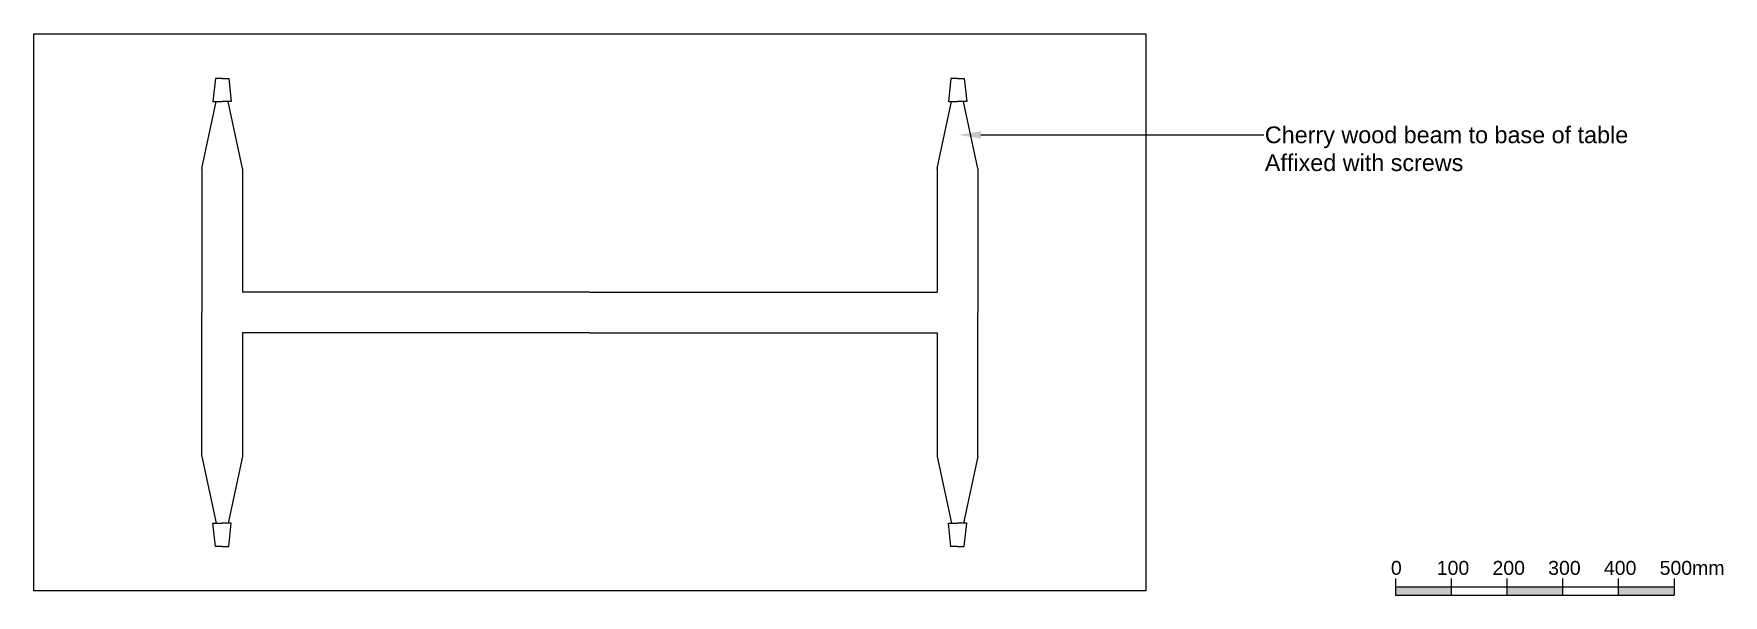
# Model space of a CAD drawing. Header units: millimetres. Extents: x 8562 to 17639, y 1241 to 3435.
# Drawn here: x 8592 to 11624, y 1241 to 2249 of the extents above; entities that cross this region are included whole.
import ezdxf
from ezdxf import colors
from ezdxf.entities.mleader import LeaderData, LeaderLine
from ezdxf.math import Vec2, Vec3

# ---------------------------------------------------------------- set-up
doc = ezdxf.new("R2010")
doc.units = ezdxf.units.MM
doc.layers.add('Annotations', color=30, linetype='Continuous')
doc.styles.get("Standard").update_dxf_attribs({"font": 'arial.ttf'})

msp = doc.modelspace()

# ---------------------------------------------------------------- texts
at = {"char_height": 25, "attachment_point": 1}
for s, insert in [('0', (11027.8, 1302.9)), ('100', (11110.1, 1302.9)), ('200', (11210.1, 1302.9)), ('300', (11310.1, 1302.9)), ('400', (11410.1, 1302.9)), ('500mm', (11510.1, 1302.9))]:
    msp.add_mtext_dynamic_manual_height_columns(s, width=10, gutter_width=12.5, heights=[0], dxfattribs=dict(at, insert=insert))

# ---------------------------------------------------------------- hatches: boundary and pattern name
h = msp.add_hatch(color=256)
h.dxf.hatch_style = 1
h.paths.add_polyline_path([(11135.9, 1256.3), (11035.9, 1256.3), (11035.9, 1241.3), (11135.9, 1241.3)])
h.paths.add_polyline_path([(11335.9, 1256.3), (11235.9, 1256.3), (11235.9, 1241.3), (11335.9, 1241.3)])
h.paths.add_polyline_path([(11535.9, 1256.3), (11435.9, 1256.3), (11435.9, 1241.3), (11535.9, 1241.3)])

# ---------------------------------------------------------------- linework, layer by layer
for p, q in [((8917.8, 2169), (8913.5, 2127.4)), ((8930, 2169), (8917.8, 2169)), ((8930, 2169), (8942.1, 2169)), ((8942.1, 2169), (8946.4, 2127.4)), ((10237.8, 2169), (10233.5, 2127.4)), ((10250, 2169), (10237.8, 2169)), ((10250, 2169), (10262.1, 2169)), ((10262.1, 2169), (10266.4, 2127.4)), ((8893.5, 2007.5), (8919.2, 2127.4)), ((8913.5, 2127.4), (8930, 2127.4)), ((8946.4, 2127.4), (8930, 2127.4)), ((8966.5, 2007.5), (8940.7, 2127.4)), ((10213.5, 2007.5), (10239.2, 2127.4)), ((10233.5, 2127.4), (10250, 2127.4)), ((10266.4, 2127.4), (10250, 2127.4)), ((10286.5, 2007.5), (10260.7, 2127.4)), ((8893.5, 2007.5), (8893.5, 1749)), ((8966.5, 2007.5), (8966.5, 1785.5)), ((10213.5, 2007.5), (10213.5, 1785.5)), ((10286.5, 2007.5), (10286.5, 1749)), ((9590, 1785.5), (8966.5, 1785.5)), ((9590, 1785.5), (10213.5, 1785.5)), ((8893.5, 1490.5), (8893.5, 1749)), ((10286.5, 1490.5), (10286.5, 1749)), ((9590, 1712.5), (8966.5, 1712.5)), ((8966.5, 1712.5), (8966.5, 1490.5)), ((9590, 1712.5), (10213.5, 1712.5)), ((10213.5, 1712.5), (10213.5, 1490.5)), ((8893.5, 1490.5), (8919.2, 1370.7)), ((8966.5, 1490.5), (8940.7, 1370.7)), ((10213.5, 1490.5), (10239.2, 1370.7)), ((10286.5, 1490.5), (10260.7, 1370.7)), ((8917.8, 1329), (8913.5, 1370.7)), ((8913.5, 1370.7), (8930, 1370.7)), ((8946.4, 1370.7), (8930, 1370.7)), ((8942.1, 1329), (8946.4, 1370.7)), ((10237.8, 1329), (10233.5, 1370.7)), ((10233.5, 1370.7), (10250, 1370.7)), ((10266.4, 1370.7), (10250, 1370.7)), ((10262.1, 1329), (10266.4, 1370.7)), ((8930, 1329), (8917.8, 1329)), ((8930, 1329), (8942.1, 1329)), ((10250, 1329), (10237.8, 1329)), ((10250, 1329), (10262.1, 1329))]:
    msp.add_line(p, q)
msp.add_lwpolyline([(9590, 1249), (8592, 1249), (8592, 2249), (9590, 2249), (10588, 2249), (10588, 1249)], close=True)
for points in [[(11035.9, 1271.3), (11035.9, 1241.3)], [(11035.9, 1256.3), (11535.9, 1256.3)], [(11135.9, 1271.3), (11135.9, 1241.3)], [(11235.9, 1271.3), (11235.9, 1241.3)], [(11335.9, 1271.3), (11335.9, 1241.3)], [(11435.9, 1271.3), (11435.9, 1241.3)], [(11535.9, 1271.3), (11535.9, 1241.3)], [(11035.9, 1241.3), (11535.9, 1241.3)]]:
    msp.add_lwpolyline(points)

msp.set_redraw_order([(e.dxf.handle, doc.entitydb.next_handle()) for e in msp.query("TEXT MTEXT ATTDEF DIMENSION ARC_DIMENSION")])  # texts and dimensions are drawn at this point

# ---------------------------------------------------------------- leaders
at = {"layer": 'Annotations'}
ml = msp.add_multileader_mtext('Standard', dxfattribs=at)
ml.set_content('Cherry wood beam to base of table\\PAffixed with screws', color=256)
ml.set_leader_properties()
ml.build(insert=Vec2(0, 0))
ml.multileader.update_dxf_attribs({"arrow_head_size": 40, "scale": 10})
ctx = ml.context
ctx.base_point, ctx.scale, ctx.char_height, ctx.arrow_head_size, ctx.plane_origin = Vec3(10799.5, 2067.5), 10, 30, 40, Vec3(10273.6, 2067.5)
notes = []
notes.append((ctx, [(0, (1, 1, 0), (10635.7, 2067.5), (1, 0), 163.8, [(0, [(10251.8, 2067.5)], 0, [])])]))
ctx.mtext.insert, ctx.mtext.width, ctx.mtext.flow_direction = Vec3(10801.5, 2082.7), 683.721, 5
for ctx, leaders in notes:
    for number, flags, end, landing, length, lines in leaders:
        leader = LeaderData()
        leader.index, (leader.has_last_leader_line, leader.has_dogleg_vector, leader.attachment_direction) = number, flags
        leader.last_leader_point, leader.dogleg_vector, leader.dogleg_length = Vec3(end), Vec3(landing), length
        for number, points, colour, breaks in lines:
            line = LeaderLine()
            line.index, line.vertices, line.color, line.breaks = number, Vec3.list(points), colors.encode_raw_color(colour), breaks
            leader.lines.append(line)
        ctx.leaders.append(leader)

doc.saveas('drawing.dxf')
